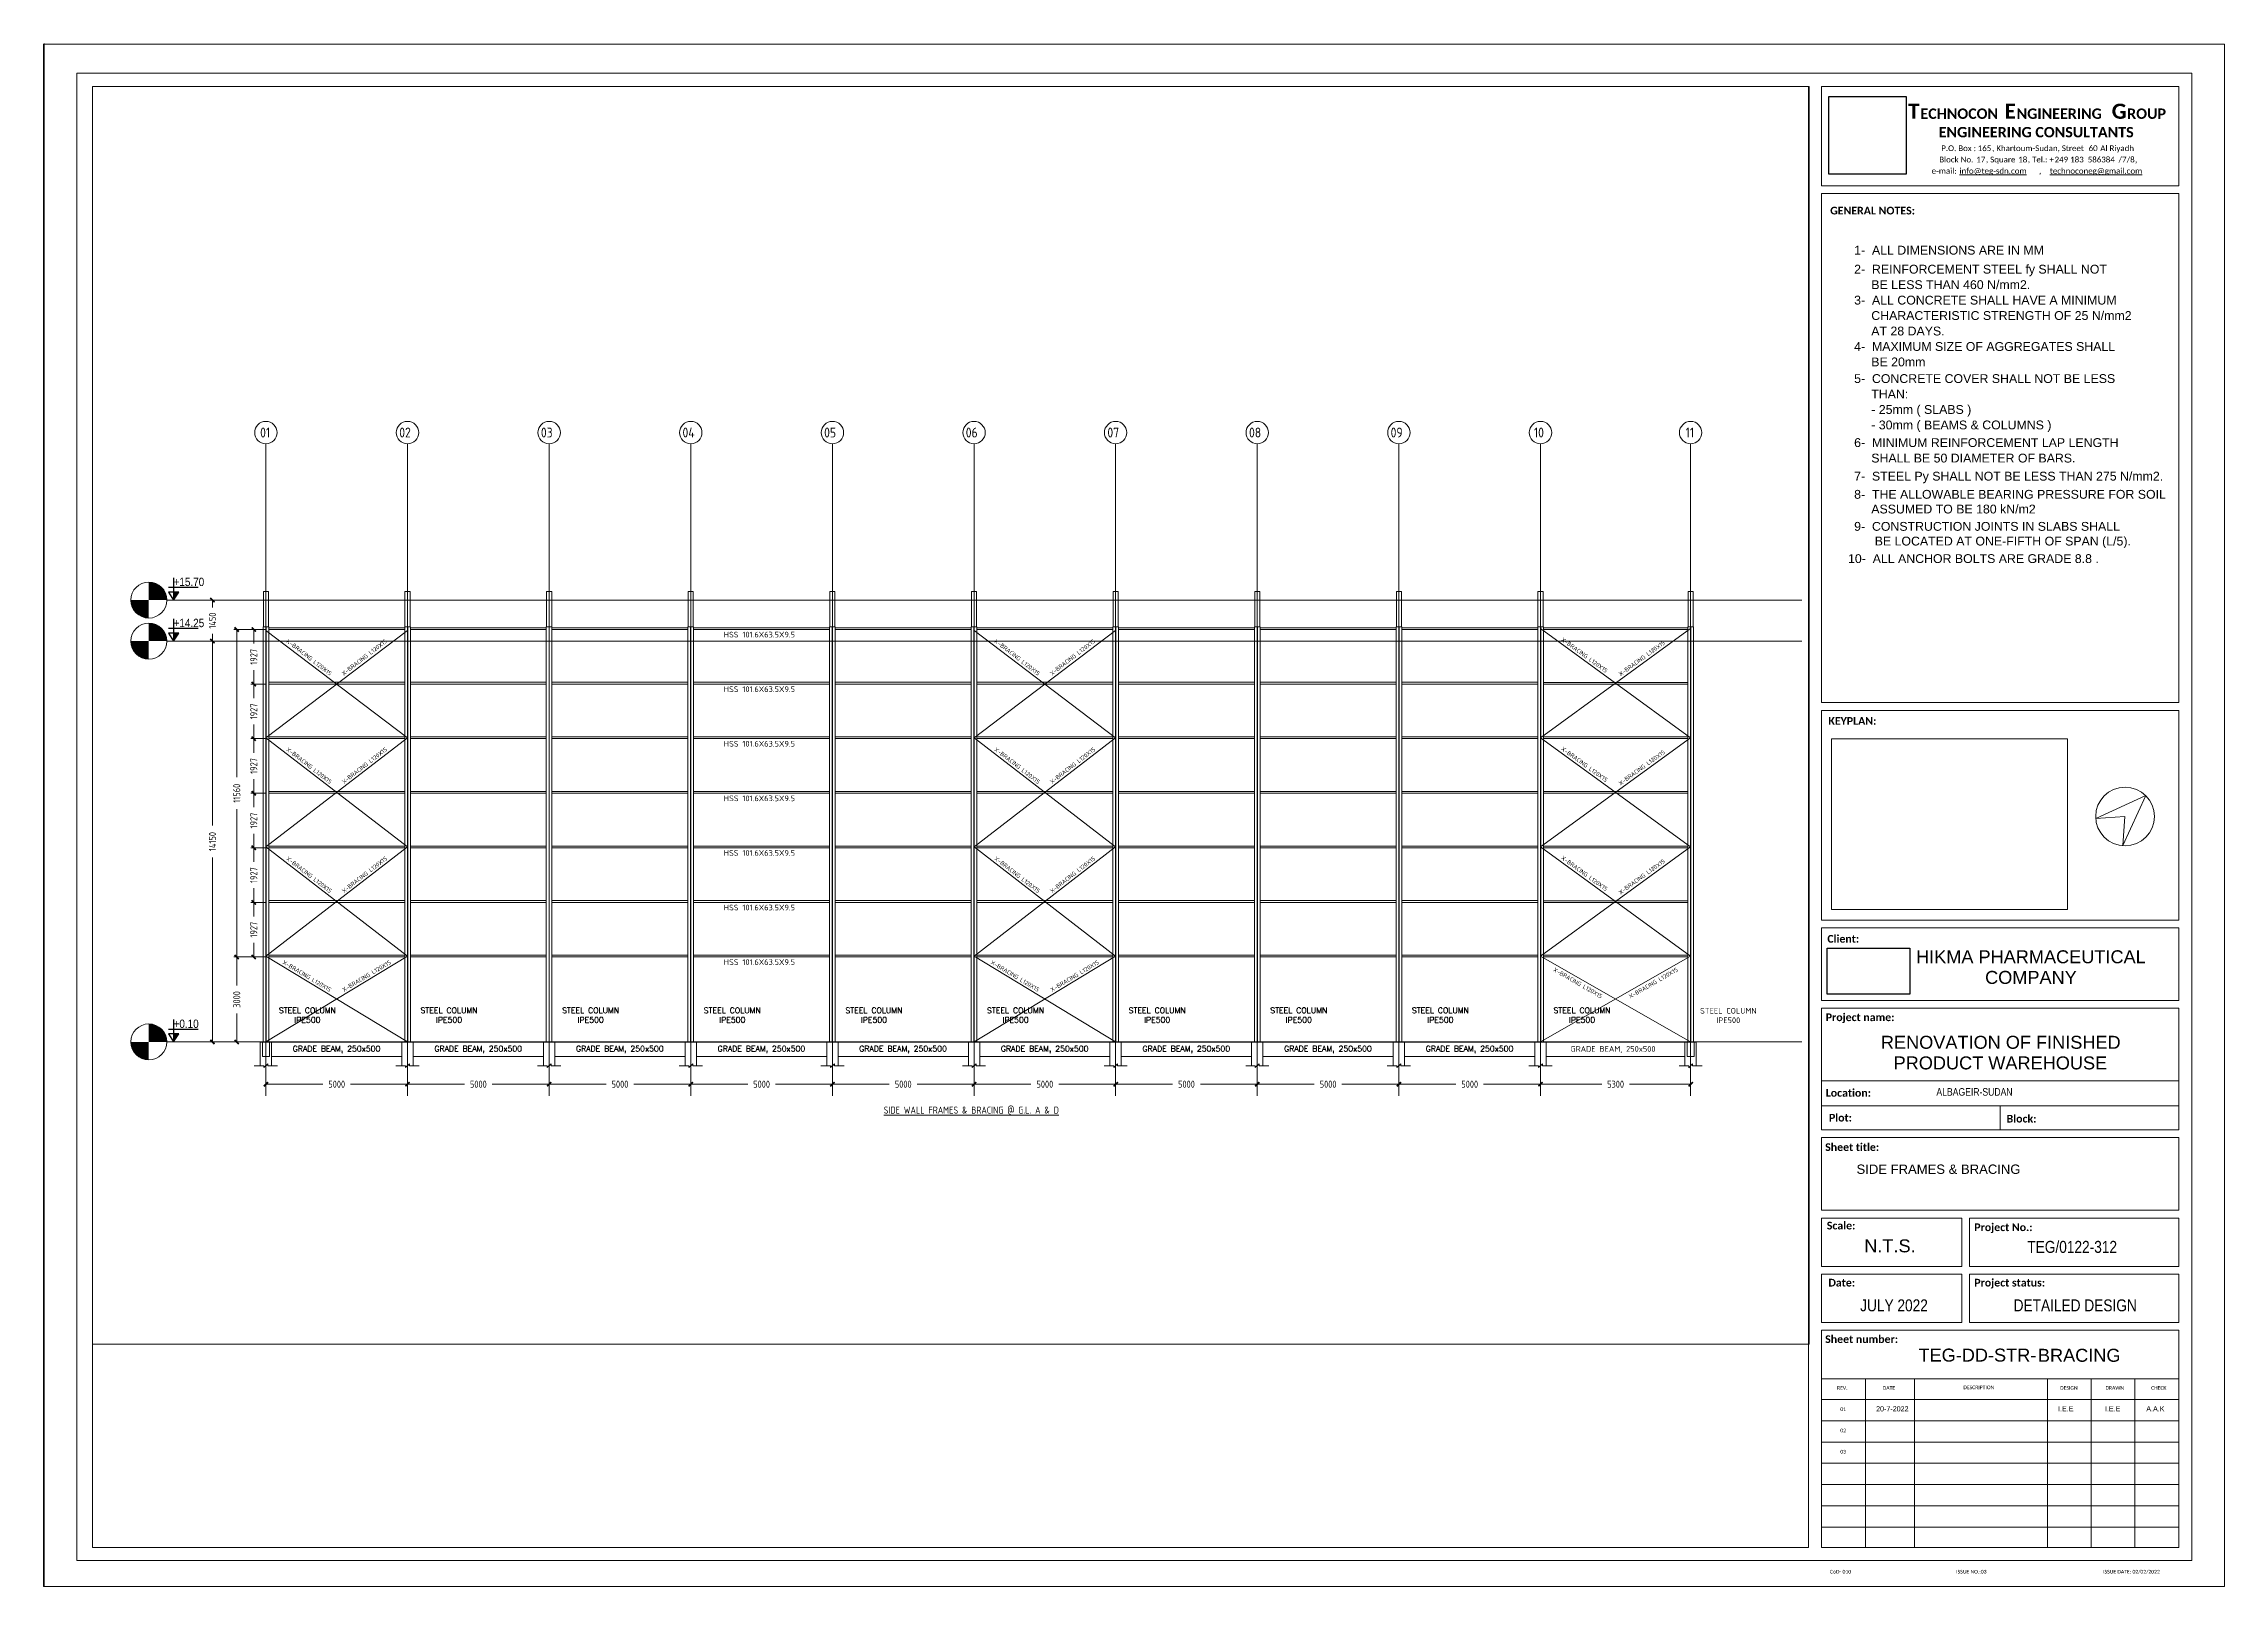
# Paper-space layout 'BRACING' of a CAD drawing. Header units: millimetres. Extents: x 2 to 422, y -1 to 296.
# The model-space entities are those that its viewports show. They can reach past a viewport. Long polylines and large blocks are cut down to what shows.
import ezdxf

# ---------------------------------------------------------------- set-up
doc = ezdxf.new("R2010")
doc.units = ezdxf.units.MM
for name, pattern in [('CENTER', [2, 1.25, -0.25, 0.25, -0.25]), ('DASHED2', [0.375, 0.25, -0.125]), ('HIDDEN2', [4.7625, 3.175, -1.5875])]:
    doc.linetypes.add(name, pattern=pattern)
for name, color, linetype, lineweight in [('A-ANNO-NOTE', 131, 'Continuous', 9), ('A-FLOR-LEVL', 51, 'Continuous', 9), ('BEAMS', 6, 'Continuous', 30), ('G-ANNO-TTLB', 6, 'Continuous', 9), ('G-ANNO-TTLB-MEDM', 33, 'Continuous', 20), ('G-ANNO-TTLB-THIN', 151, 'Continuous', 9), ('KOT-20', 2, 'Continuous', 20), ('KOT-30', 3, 'Continuous', 0), ('STR-BEAM_EXPOSED', 5, 'DASHED2', 30), ('STR-CL', 1, 'CENTER', 9), ('STR-CONC_IN_SEC', 7, 'Continuous', 15), ('STR-CONC_IN_SEC_HIDD', 7, 'HIDDEN2', 15), ('STR-DIM', 1, 'Continuous', 9), ('STR-GRID', 248, 'Continuous', 9), ('STR-STEEL_IN_SEC', 6, 'Continuous', 15), ('STR-STEEL_IN_SEC_HIDD', 6, 'HIDDEN2', 15), ('STR-TEXT', 7, 'Continuous', 9)]:
    doc.layers.add(name, color=color, linetype=linetype, lineweight=lineweight)
doc.layers.add('BINA', color=7, linetype='Continuous')
doc.layers.add('G-ANNO-NPLT', color=191, linetype='Continuous', plot=False)
doc.styles.add('Arial Narrow', font='ARIALN.TTF', dxfattribs={"height": 2.3})
doc.styles.add('Arial Narrow_1', font='ARIALN.TTF', dxfattribs={"height": 1.45})
doc.styles.add('Arial Narrow_2', font='ARIALN.TTF', dxfattribs={"height": 0.8})
doc.styles.add('Arial_2', font='arial.ttf', dxfattribs={"height": 952.5})
doc.styles.add('Arial_4', font='arial.ttf', dxfattribs={"height": 1})
doc.styles.add('ARİEL TUR', font='arial.ttf', dxfattribs={"width": 0.85})
doc.styles.add('Calibri', font='calibri.ttf', dxfattribs={"height": 0.7})
doc.styles.add('Calibri_1', font='calibri.ttf', dxfattribs={"height": 1.125})
doc.styles.add('Calibri_B', font='calibrib.ttf', dxfattribs={"height": 1.483573})
doc.styles.add('Calibri_B_1', font='calibrib.ttf', dxfattribs={"height": 2.025007})
doc.styles.add('Calibri_B_2', font='calibrib.ttf', dxfattribs={"height": 2.92498})
doc.styles.add('MINA_MM_ANNOT_PLAN', font='dim.shx', dxfattribs={"height": 350})
doc.styles.add('MINA_MM_LAYOUT', font='dim.shx', dxfattribs={"height": 250})
doc.styles.add('MINA_MM_X-SEC', font='romans.shx', dxfattribs={"height": 125})
doc.dimstyles.new('MINA_MM_LAYOUT', dxfattribs={"dimtxt": 250, "dimasz": 150, "dimexe": 100, "dimexo": 100, "dimgap": 50, "dimtad": 0, "dimdec": 0, "dimzin": 0, "dimdsep": 46, "dimtxsty": 'MINA_MM_LAYOUT', "dimblk": 'ARCHTICK', "dimcen": 0.09, "dimclrd": 256, "dimclre": 256, "dimclrt": 7, "dimadec": 0, "dimazin": 0, "dimtfac": 1, "dimtdec": 0, "dimtix": 1, "dimtofl": 0, "dimtmove": 0, "dimatfit": 0, "dimfxl": 1, "dimtolj": 1, "dimtzin": 0, "dimlwd": -1, "dimlwe": -1, "dimarcsym": 0})
picture_1 = doc.add_image_def('image2.png', size_in_pixel=(900, 500))
picture_2 = doc.add_image_def('image3.jpg', size_in_pixel=(269, 270))

# ---------------------------------------------------------------- blocks, each defined once
blk = doc.blocks.new('iuukkk')
at = {"layer": 'A-ANNO-NOTE'}
for p, q in [((397.63, 146.78), (407.26, 151.17)), ((403.25, 147.16), (397.63, 146.78)), ((407.26, 151.17), (402.87, 141.54)), ((402.87, 141.54), (403.25, 147.16))]:
    blk.add_line(p, q, dxfattribs=at)
blk.add_circle((403.27, 147.17), 5.65, dxfattribs=at)
at = {"layer": 'G-ANNO-TTLB'}
blk.add_line((2.5, -1), (2.5, 296), dxfattribs=at)
at = {"layer": 'G-ANNO-TTLB', "color": 7}
for p, q in [((346.72, 162.11), (346.72, 129.25)), ((392.21, 162.11), (346.72, 162.11)), ((392.21, 129.25), (392.21, 162.11)), ((346.72, 129.25), (392.21, 129.25)), ((413.61, 48.21), (344.84, 48.21)), ((413.61, 38.88), (413.61, 48.21)), ((344.84, 38.88), (413.61, 38.88)), ((353.27, 38.88), (353.27, 6.4)), ((362.73, 38.88), (362.73, 6.4)), ((388.31, 38.88), (388.31, 6.4)), ((396.74, 38.88), (396.74, 6.4)), ((405.17, 38.88), (405.17, 6.4)), ((413.61, 38.88), (413.61, 6.4)), ((344.84, 34.87), (413.61, 34.87)), ((344.84, 30.77), (413.61, 30.77)), ((344.84, 26.68), (413.61, 26.68)), ((344.84, 22.59), (413.61, 22.59)), ((344.84, 18.5), (413.61, 18.5)), ((344.84, 14.4), (413.61, 14.4)), ((344.84, 10.31), (413.61, 10.31)), ((413.61, 6.4), (344.84, 6.4))]:
    blk.add_line(p, q, dxfattribs=at)
at = {"layer": 'G-ANNO-TTLB-MEDM'}
for p, q in [((2.4, 295.89), (422.4, 295.89)), ((2.4, -1.11), (2.4, 295.89)), ((344.84, 268.64), (344.84, 287.77)), ((344.84, 287.77), (413.61, 287.77)), ((413.61, 287.77), (413.61, 268.64)), ((413.61, 268.64), (344.84, 268.64)), ((344.84, 267.16), (344.84, 169.09)), ((413.61, 267.16), (344.84, 267.16)), ((413.61, 169.09), (413.61, 267.16)), ((344.84, 169.09), (413.61, 169.09)), ((344.84, 167.6), (344.84, 127.21)), ((413.61, 167.6), (344.84, 167.6)), ((413.61, 127.21), (413.61, 167.6)), ((344.84, 127.21), (413.61, 127.21)), ((344.84, 125.72), (413.61, 125.72)), ((344.84, 111.73), (344.84, 125.72)), ((413.61, 125.72), (413.61, 111.73)), ((413.61, 111.73), (344.84, 111.73)), ((344.84, 111.73), (413.61, 111.73)), ((413.61, 111.73), (344.84, 111.73)), ((344.84, 110.24), (413.61, 110.24)), ((344.84, 96.25), (344.84, 110.24)), ((413.61, 110.24), (413.61, 96.25)), ((344.84, 96.25), (413.61, 96.25)), ((344.84, 86.8), (344.84, 96.25)), ((413.61, 96.25), (413.61, 86.8)), ((344.84, 91.46), (413.61, 91.46)), ((379.22, 91.46), (379.22, 86.8)), ((413.61, 86.8), (344.84, 86.8)), ((344.84, 85.31), (413.61, 85.31)), ((344.84, 71.32), (344.84, 85.31)), ((413.61, 85.31), (413.61, 71.32)), ((413.61, 71.32), (344.84, 71.32)), ((344.84, 69.83), (344.84, 60.51)), ((371.85, 69.83), (344.84, 69.83)), ((371.85, 60.51), (371.85, 69.83)), ((373.34, 69.83), (413.61, 69.83)), ((373.34, 60.51), (373.34, 69.83)), ((413.61, 69.83), (413.61, 60.51)), ((344.84, 60.51), (371.85, 60.51)), ((344.84, 59.02), (344.84, 49.7)), ((371.85, 59.02), (344.84, 59.02)), ((371.85, 49.7), (371.85, 59.02)), ((413.61, 60.51), (373.34, 60.51)), ((373.34, 59.02), (413.61, 59.02)), ((373.34, 49.7), (373.34, 59.02)), ((413.61, 59.02), (413.61, 49.7)), ((344.84, 49.7), (371.85, 49.7)), ((413.61, 49.7), (373.34, 49.7)), ((422.4, -1.11), (2.4, -1.11))]:
    blk.add_line(p, q, dxfattribs=at)
at = {"layer": 'G-ANNO-TTLB-MEDM', "color": 7}
for p, q in [((413.61, 48.21), (344.84, 48.21)), ((344.84, 48.21), (344.84, 38.88)), ((413.61, 6.4), (413.61, 48.21)), ((344.84, 6.4), (344.84, 38.88)), ((344.84, 38.88), (413.61, 38.88)), ((344.84, 6.4), (413.61, 6.4))]:
    blk.add_line(p, q, dxfattribs=at)
at = {"layer": 'G-ANNO-TTLB-MEDM'}
blk.add_lwpolyline([(342.33, 287.77), (11.79, 287.77), (11.79, 6.4), (342.33, 6.4), (342.33, 287.77)], dxfattribs=at)
at = {"layer": 'G-ANNO-TTLB-THIN'}
blk.add_line((2.5, 296), (2.5, -1), dxfattribs=at)
for points in [[(422.4, -1.11), (422.4, 295.89), (2.4, 295.89), (2.4, -1.11)], [(8.79, 290.29), (8.79, 3.89), (416.11, 3.89), (416.11, 290.29)]]:
    blk.add_lwpolyline(points, close=True, dxfattribs=at)
at = {"layer": 'G-ANNO-TTLB', "color": 7, "attachment_point": 1}
for s, insert, char_height, width, style in [('\\fCalibri|b1|i0|c0|p34|;T', (361.5, 284.43), 2.9, 2.7257, 'Calibri_B_2'), ('ECHNOCON', (363.86, 283.51), 2, 18.519, 'Calibri_B_1'), ('\\fCalibri|b1|i0|c0|p34|;E', (380.08, 284.43), 2.9, 2.7257, 'Calibri_B_2'), ('NGINEERING', (382.39, 283.51), 2, 20.6034, 'Calibri_B_1'), ('\\fCalibri|b1|i0|c0|p34|;G', (400.71, 284.43), 2.9, 3.5274, 'Calibri_B_2'), ('ROUP', (403.68, 283.51), 2, 9.2996, 'Calibri_B_1'), ('ENGINEERING CONSULTANTS', (367.38, 279.95), 2, 46.9789, 'Calibri_B_1'), ('Block No. ', (367.49, 274.22), 1.1, 8.6582, 'Calibri_1'), ('P.O. Box :', (367.88, 276.4), 1.1, 8.4979, 'Calibri_1'), ('17', (374.63, 274.22), 1.1, 2.2447, 'Calibri_1'), ('165', (374.9, 276.4), 1.1, 3.3671, 'Calibri_1'), (', Square ', (376.48, 274.22), 1.1, 7.5359, 'Calibri_1'), (', Khartoum-Sudan, Street ', (377.67, 276.4), 1.1, 22.5274, 'Calibri_1'), ('18', (382.7, 274.22), 1.1, 2.2447, 'Calibri_1'), (', Tel.: +', (384.55, 274.22), 1.1, 6.2532, 'Calibri_1'), ('249 183  586384', (389.71, 274.22), 1.1, 14.9114, 'Calibri_1'), ('60 ', (396.26, 276.4), 1.1, 2.7257, 'Calibri_1'), ('Al Riyadh', (398.51, 276.4), 1.1, 8.1772, 'Calibri_1'), ('/', (402.01, 274.22), 1.1, 0.8017, 'Calibri_1'), ('7', (402.68, 274.22), 1.1, 1.1224, 'Calibri_1'), ('/', (403.6, 274.22), 1.1, 0.8017, 'Calibri_1'), ('8', (404.26, 274.22), 1.1, 1.1224, 'Calibri_1'), (',', (405.19, 274.22), 1.1, 0.5612, 'Calibri_1'), ('e-mail: ', (366.03, 272.03), 1.1, 6.4937, 'Calibri_1'), ('\\Linfo@teg-sdn.com ', (371.39, 272.03), 1.1, 16.6751, 'Calibri_1'), ('    ,    ', (385.15, 272.03), 1.1, 4.4093, 'Calibri_1'), ('\\Ltechnoconeg@gmail.com', (388.79, 272.03), 1.1, 22.2869, 'Calibri_1'), ('GENERAL NOTES:', (346.48, 264.58), 1.48, 20.1224, 'Calibri_B'), ('1-  ALL DIMENSIONS ARE IN MM ', (351.1, 257.07), 1.7, 58.0557, 'Arial_4'), ('2-  REINFORCEMENT STEEL fy SHALL NOT', (351.1, 253.41), 1.7, 65.578, 'Arial_4'), ('     BE LESS THAN 460 N/mm2.', (351.1, 250.43), 1.7, 45.8565, 'Arial_4'), ('3-  ALL CONCRETE SHALL HAVE A MINIMUM', (351.1, 247.45), 1.7, 68.0633, 'Arial_4'), ('     CHARACTERISTIC STRENGTH OF 25 N/mm2 ', (351.1, 244.48), 1.7, 72.8734, 'Arial_4'), ('     AT 28 DAYS.', (351.1, 241.5), 1.7, 23.4093, 'Arial_4'), ('4-  MAXIMUM SIZE OF AGGREGATES SHALL', (351.1, 238.52), 1.7, 67.6624, 'Arial_4'), ('     BE 20mm ', (351.1, 235.55), 1.7, 64.7763, 'Arial_4'), ('5-  CONCRETE COVER SHALL NOT BE LESS', (351.1, 232.34), 1.7, 67.9831, 'Arial_4'), ('     THAN:', (351.1, 229.36), 1.7, 14.0295, 'Arial_4'), ('     - 25mm ( SLABS )', (351.1, 226.39), 1.7, 30.4641, 'Arial_4'), ('     - 30mm ( BEAMS & COLUMNS )', (351.1, 223.41), 1.7, 51.308, 'Arial_4'), ('6-  MINIMUM REINFORCEMENT LAP LENGTH', (351.1, 220.01), 1.7, 80.3291, 'Arial_4'), ('     SHALL BE 50 DIAMETER OF BARS.', (351.1, 217.03), 1.7, 80.3291, 'Arial_4'), ('8-  THE ALLOWABLE BEARING PRESSURE FOR SOIL\\P     ASSUMED TO BE 180 kN/m2', (351.1, 210.05), 1.7, 80.3291, 'Arial_4'), ('7-  STEEL Py SHALL NOT BE LESS THAN 275 N/mm2.', (351.1, 213.55), 1.7, 80.3291, 'Arial_4'), ('9-  CONSTRUCTION JOINTS IN SLABS SHALL \\P      BE LOCATED AT ONE-FIFTH OF SPAN (L/5).  ', (351.1, 203.88), 1.7, 59.7088, 'Arial_4'), ('10-  ALL ANCHOR BOLTS ARE GRADE 8.8 .  ', (349.92, 197.67), 1.7, 59.7088, 'Arial_4'), ('KEYPLAN:', (346.14, 166.3), 1.48, 11.384, 'Calibri_B'), ('Client:', (345.94, 124.34), 1.48, 7.6962, 'Calibri_B'), ('HIKMA PHARMACEUTICAL ', (363.02, 121.39), 2.5, 54.5949, 'Arial_2'), ('COMPANY', (376.32, 117.42), 2.5, 21.2447, 'Arial_2'), ('Project name:', (345.63, 109.23), 1.48, 16.3544, 'Calibri_B'), ('RENOVATION OF FINISHED ', (356.25, 104.92), 2.5, 57.1603, 'Arial_2'), ('PRODUCT WAREHOUSE', (358.7, 100.95), 2.5, 49.9451, 'Arial_2'), ('Location:', (345.63, 94.67), 1.48, 10.8228, 'Calibri_B'), ('ALBAGEIR-SUDAN', (366.94, 94.84), 1.45, 18.8397, 'Arial Narrow_1'), ('Plot:', (346.25, 89.89), 1.48, 5.5316, 'Calibri_B'), ('Block: ', (380.46, 89.7), 1.48, 7.8565, 'Calibri_B'), ('Sheet title:', (345.52, 84.22), 1.48, 12.9873, 'Calibri_B'), ('Scale:', (345.83, 69.11), 1.48, 6.8945, 'Calibri_B'), ('Project No.:', (374.24, 68.79), 1.48, 13.8692, 'Calibri_B'), ('TEG/0122-312', (384.45, 65.42), 2.3, 20.7637, 'Arial Narrow'), ('Date:', (346.14, 58.12), 1.48, 6.3333, 'Calibri_B'), ('Project status:', (374.24, 58.12), 1.48, 16.8354, 'Calibri_B'), ('JULY 2022', (352.26, 54.16), 2.3, 14.0295, 'Arial Narrow'), ('DETAILED DESIGN', (381.82, 54.16), 2.3, 31.346, 'Arial Narrow'), ('Sheet number:', (345.52, 47.24), 1.48, 17.3966, 'Calibri_B'), ('TEG-DD-STR-', (363.49, 44.68), 2.5, 29.6624, 'Arial_2'), ('REV.', (347.81, 37.46), 0.7, 2.4051, 'Calibri'), ('20-7-2022', (355.33, 33.59), 1, 5.692, 'Arial Narrow_2'), ('DATE', (356.62, 37.46), 0.7, 2.8059, 'Calibri'), ('DESCRIPTION', (372.13, 37.56), 0.7, 7.0548, 'Calibri'), ('DESIGN', (390.77, 37.46), 0.7, 3.9283, 'Calibri'), ('DRAWN', (399.51, 37.46), 0.7, 4.1688, 'Calibri'), ('CHECK', (408.3, 37.46), 0.7, 3.5274, 'Calibri'), ('01', (348.43, 33.36), 0.7, 1.2827, 'Calibri'), ('I.E.E', (390.37, 33.59), 1, 5.692, 'Arial Narrow_2'), ('I.E.E', (399.4, 33.59), 1, 4.1688, 'Arial Narrow_2'), ('A.A.K', (407.37, 33.59), 1, 5.2911, 'Arial Narrow_2'), ('02', (348.43, 29.27), 0.7, 1.2827, 'Calibri'), ('03', (348.43, 25.18), 0.7, 1.2827, 'Calibri'), ('CoD- 010                                                                                  ISSUE NO.:03                                                                                           ISSUE DATE: 02/02/2022', (346.45, 2.07), 0.7, 79.8481, 'Calibri')]:
    blk.add_mtext(s, dxfattribs=dict(at, insert=insert, char_height=char_height, width=width, style=style))
image = blk.add_image(picture_2, insert=(346.2, 270.89), size_in_units=(14.89, 14.95))
image.dxf.flags = 7
image = blk.add_image(picture_1, insert=(345.93, 112.96), size_in_units=(15.89, 8.83))
image.dxf.flags = 7
blk = doc.blocks.new('_ARCHTICK')
at = {"color": 0, "linetype": 'ByBlock', "const_width": 0.4}
blk.add_lwpolyline([(-0.5, -0.5), (0.5, 0.5)], dxfattribs=at)
blk = doc.blocks.new('*D1654')
at = {"layer": 'Defpoints', "color": 0, "ltscale": 10, "transparency": 16777216}
for p in [(319498, 599547), (324498, 599547), (324498, 599201)]:
    blk.add_point(p, dxfattribs=at)
at = {"layer": 'STR-DIM', "ltscale": 10, "transparency": 16777216}
for p, q in [((319498, 599447), (319498, 599101)), ((319498, 599201), (321507, 599201)), ((324498, 599201), (322488, 599201)), ((324498, 599447), (324498, 599101))]:
    blk.add_line(p, q, dxfattribs=at)
at = {"layer": 'STR-DIM', "ltscale": 10, "transparency": 16777216, "xscale": 150, "yscale": 150, "zscale": 150, "rotation": 180}
blk.add_blockref('_ARCHTICK', (319498, 599201), dxfattribs=at)
at = {"layer": 'STR-DIM', "ltscale": 10, "transparency": 16777216, "xscale": 150, "yscale": 150, "zscale": 150}
blk.add_blockref('_ARCHTICK', (324498, 599201), dxfattribs=at)
at = {"layer": 'STR-DIM', "color": 7, "ltscale": 10, "transparency": 16777216, "insert": (321998, 599201), "char_height": 250, "attachment_point": 5, "style": 'MINA_MM_LAYOUT'}
blk.add_mtext('\\A1;5000', dxfattribs=at)
blk = doc.blocks.new('*D1655')
at = {"layer": 'Defpoints', "color": 0, "ltscale": 10, "transparency": 16777216}
for p in [(324498, 599547), (329498, 599547), (329498, 599201)]:
    blk.add_point(p, dxfattribs=at)
at = {"layer": 'STR-DIM', "ltscale": 10, "transparency": 16777216}
for p, q in [((324498, 599447), (324498, 599101)), ((324498, 599201), (326507, 599201)), ((329498, 599201), (327488, 599201)), ((329498, 599447), (329498, 599101))]:
    blk.add_line(p, q, dxfattribs=at)
at = {"layer": 'STR-DIM', "ltscale": 10, "transparency": 16777216, "xscale": 150, "yscale": 150, "zscale": 150, "rotation": 180}
blk.add_blockref('_ARCHTICK', (324498, 599201), dxfattribs=at)
at = {"layer": 'STR-DIM', "ltscale": 10, "transparency": 16777216, "xscale": 150, "yscale": 150, "zscale": 150}
blk.add_blockref('_ARCHTICK', (329498, 599201), dxfattribs=at)
at = {"layer": 'STR-DIM', "color": 7, "ltscale": 10, "transparency": 16777216, "insert": (326998, 599201), "char_height": 250, "attachment_point": 5, "style": 'MINA_MM_LAYOUT'}
blk.add_mtext('\\A1;5000', dxfattribs=at)
blk = doc.blocks.new('*D1656')
at = {"layer": 'Defpoints', "color": 0, "ltscale": 10, "transparency": 16777216}
for p in [(329498, 599547), (334498, 599547), (334498, 599201)]:
    blk.add_point(p, dxfattribs=at)
at = {"layer": 'STR-DIM', "ltscale": 10, "transparency": 16777216}
for p, q in [((329498, 599447), (329498, 599101)), ((329498, 599201), (331507, 599201)), ((334498, 599201), (332488, 599201)), ((334498, 599447), (334498, 599101))]:
    blk.add_line(p, q, dxfattribs=at)
at = {"layer": 'STR-DIM', "ltscale": 10, "transparency": 16777216, "xscale": 150, "yscale": 150, "zscale": 150, "rotation": 180}
blk.add_blockref('_ARCHTICK', (329498, 599201), dxfattribs=at)
at = {"layer": 'STR-DIM', "ltscale": 10, "transparency": 16777216, "xscale": 150, "yscale": 150, "zscale": 150}
blk.add_blockref('_ARCHTICK', (334498, 599201), dxfattribs=at)
at = {"layer": 'STR-DIM', "color": 7, "ltscale": 10, "transparency": 16777216, "insert": (331998, 599201), "char_height": 250, "attachment_point": 5, "style": 'MINA_MM_LAYOUT'}
blk.add_mtext('\\A1;5000', dxfattribs=at)
blk = doc.blocks.new('*D1657')
at = {"layer": 'Defpoints', "color": 0, "ltscale": 10, "transparency": 16777216}
for p in [(334498, 599547), (339498, 599547), (339498, 599201)]:
    blk.add_point(p, dxfattribs=at)
at = {"layer": 'STR-DIM', "ltscale": 10, "transparency": 16777216}
for p, q in [((334498, 599447), (334498, 599101)), ((334498, 599201), (336507, 599201)), ((339498, 599201), (337488, 599201)), ((339498, 599447), (339498, 599101))]:
    blk.add_line(p, q, dxfattribs=at)
at = {"layer": 'STR-DIM', "ltscale": 10, "transparency": 16777216, "xscale": 150, "yscale": 150, "zscale": 150, "rotation": 180}
blk.add_blockref('_ARCHTICK', (334498, 599201), dxfattribs=at)
at = {"layer": 'STR-DIM', "ltscale": 10, "transparency": 16777216, "xscale": 150, "yscale": 150, "zscale": 150}
blk.add_blockref('_ARCHTICK', (339498, 599201), dxfattribs=at)
at = {"layer": 'STR-DIM', "color": 7, "ltscale": 10, "transparency": 16777216, "insert": (336998, 599201), "char_height": 250, "attachment_point": 5, "style": 'MINA_MM_LAYOUT'}
blk.add_mtext('\\A1;5000', dxfattribs=at)
blk = doc.blocks.new('*D1658')
at = {"layer": 'Defpoints', "color": 0, "ltscale": 10, "transparency": 16777216}
for p in [(339498, 599547), (344498, 599547), (344498, 599201)]:
    blk.add_point(p, dxfattribs=at)
at = {"layer": 'STR-DIM', "ltscale": 10, "transparency": 16777216}
for p, q in [((339498, 599447), (339498, 599101)), ((339498, 599201), (341507, 599201)), ((344498, 599201), (342488, 599201)), ((344498, 599447), (344498, 599101))]:
    blk.add_line(p, q, dxfattribs=at)
at = {"layer": 'STR-DIM', "ltscale": 10, "transparency": 16777216, "xscale": 150, "yscale": 150, "zscale": 150, "rotation": 180}
blk.add_blockref('_ARCHTICK', (339498, 599201), dxfattribs=at)
at = {"layer": 'STR-DIM', "ltscale": 10, "transparency": 16777216, "xscale": 150, "yscale": 150, "zscale": 150}
blk.add_blockref('_ARCHTICK', (344498, 599201), dxfattribs=at)
at = {"layer": 'STR-DIM', "color": 7, "ltscale": 10, "transparency": 16777216, "insert": (341998, 599201), "char_height": 250, "attachment_point": 5, "style": 'MINA_MM_LAYOUT'}
blk.add_mtext('\\A1;5000', dxfattribs=at)
blk = doc.blocks.new('*D1659')
at = {"layer": 'Defpoints', "color": 0, "ltscale": 10, "transparency": 16777216}
for p in [(344498, 599547), (349498, 599547), (349498, 599201)]:
    blk.add_point(p, dxfattribs=at)
at = {"layer": 'STR-DIM', "ltscale": 10, "transparency": 16777216}
for p, q in [((344498, 599447), (344498, 599101)), ((344498, 599201), (346507, 599201)), ((349498, 599201), (347488, 599201)), ((349498, 599447), (349498, 599101))]:
    blk.add_line(p, q, dxfattribs=at)
at = {"layer": 'STR-DIM', "ltscale": 10, "transparency": 16777216, "xscale": 150, "yscale": 150, "zscale": 150, "rotation": 180}
blk.add_blockref('_ARCHTICK', (344498, 599201), dxfattribs=at)
at = {"layer": 'STR-DIM', "ltscale": 10, "transparency": 16777216, "xscale": 150, "yscale": 150, "zscale": 150}
blk.add_blockref('_ARCHTICK', (349498, 599201), dxfattribs=at)
at = {"layer": 'STR-DIM', "color": 7, "ltscale": 10, "transparency": 16777216, "insert": (346998, 599201), "char_height": 250, "attachment_point": 5, "style": 'MINA_MM_LAYOUT'}
blk.add_mtext('\\A1;5000', dxfattribs=at)
blk = doc.blocks.new('*D1660')
at = {"layer": 'Defpoints', "color": 0, "ltscale": 10, "transparency": 16777216}
for p in [(349498, 599547), (354498, 599547), (354498, 599201)]:
    blk.add_point(p, dxfattribs=at)
at = {"layer": 'STR-DIM', "ltscale": 10, "transparency": 16777216}
for p, q in [((349498, 599447), (349498, 599101)), ((349498, 599201), (351507, 599201)), ((354498, 599201), (352488, 599201)), ((354498, 599447), (354498, 599101))]:
    blk.add_line(p, q, dxfattribs=at)
at = {"layer": 'STR-DIM', "ltscale": 10, "transparency": 16777216, "xscale": 150, "yscale": 150, "zscale": 150, "rotation": 180}
blk.add_blockref('_ARCHTICK', (349498, 599201), dxfattribs=at)
at = {"layer": 'STR-DIM', "ltscale": 10, "transparency": 16777216, "xscale": 150, "yscale": 150, "zscale": 150}
blk.add_blockref('_ARCHTICK', (354498, 599201), dxfattribs=at)
at = {"layer": 'STR-DIM', "color": 7, "ltscale": 10, "transparency": 16777216, "insert": (351998, 599201), "char_height": 250, "attachment_point": 5, "style": 'MINA_MM_LAYOUT'}
blk.add_mtext('\\A1;5000', dxfattribs=at)
blk = doc.blocks.new('*D1661')
at = {"layer": 'Defpoints', "color": 0, "ltscale": 10, "transparency": 16777216}
for p in [(354498, 599547), (359498, 599547), (359498, 599201)]:
    blk.add_point(p, dxfattribs=at)
at = {"layer": 'STR-DIM', "ltscale": 10, "transparency": 16777216}
for p, q in [((354498, 599447), (354498, 599101)), ((354498, 599201), (356507, 599201)), ((359498, 599201), (357488, 599201)), ((359498, 599447), (359498, 599101))]:
    blk.add_line(p, q, dxfattribs=at)
at = {"layer": 'STR-DIM', "ltscale": 10, "transparency": 16777216, "xscale": 150, "yscale": 150, "zscale": 150, "rotation": 180}
blk.add_blockref('_ARCHTICK', (354498, 599201), dxfattribs=at)
at = {"layer": 'STR-DIM', "ltscale": 10, "transparency": 16777216, "xscale": 150, "yscale": 150, "zscale": 150}
blk.add_blockref('_ARCHTICK', (359498, 599201), dxfattribs=at)
at = {"layer": 'STR-DIM', "color": 7, "ltscale": 10, "transparency": 16777216, "insert": (356998, 599201), "char_height": 250, "attachment_point": 5, "style": 'MINA_MM_LAYOUT'}
blk.add_mtext('\\A1;5000', dxfattribs=at)
blk = doc.blocks.new('*D1662')
at = {"layer": 'Defpoints', "color": 0, "ltscale": 10, "transparency": 16777216}
for p in [(359498, 599547), (364498, 599547), (364498, 599201)]:
    blk.add_point(p, dxfattribs=at)
at = {"layer": 'STR-DIM', "ltscale": 10, "transparency": 16777216}
for p, q in [((359498, 599447), (359498, 599101)), ((359498, 599201), (361507, 599201)), ((364498, 599201), (362488, 599201)), ((364498, 599447), (364498, 599101))]:
    blk.add_line(p, q, dxfattribs=at)
at = {"layer": 'STR-DIM', "ltscale": 10, "transparency": 16777216, "xscale": 150, "yscale": 150, "zscale": 150, "rotation": 180}
blk.add_blockref('_ARCHTICK', (359498, 599201), dxfattribs=at)
at = {"layer": 'STR-DIM', "ltscale": 10, "transparency": 16777216, "xscale": 150, "yscale": 150, "zscale": 150}
blk.add_blockref('_ARCHTICK', (364498, 599201), dxfattribs=at)
at = {"layer": 'STR-DIM', "color": 7, "ltscale": 10, "transparency": 16777216, "insert": (361998, 599201), "char_height": 250, "attachment_point": 5, "style": 'MINA_MM_LAYOUT'}
blk.add_mtext('\\A1;5000', dxfattribs=at)
blk = doc.blocks.new('*D1663')
at = {"layer": 'Defpoints', "color": 0, "ltscale": 10, "transparency": 16777216}
for p in [(364498, 599547), (369798, 599547), (369798, 599201)]:
    blk.add_point(p, dxfattribs=at)
at = {"layer": 'STR-DIM', "ltscale": 10, "transparency": 16777216}
for p, q in [((364498, 599447), (364498, 599101)), ((364498, 599201), (366657, 599201)), ((369798, 599201), (367638, 599201)), ((369798, 599447), (369798, 599101))]:
    blk.add_line(p, q, dxfattribs=at)
at = {"layer": 'STR-DIM', "ltscale": 10, "transparency": 16777216, "xscale": 150, "yscale": 150, "zscale": 150, "rotation": 180}
blk.add_blockref('_ARCHTICK', (364498, 599201), dxfattribs=at)
at = {"layer": 'STR-DIM', "ltscale": 10, "transparency": 16777216, "xscale": 150, "yscale": 150, "zscale": 150}
blk.add_blockref('_ARCHTICK', (369798, 599201), dxfattribs=at)
at = {"layer": 'STR-DIM', "color": 7, "ltscale": 10, "transparency": 16777216, "insert": (367148, 599201), "char_height": 250, "attachment_point": 5, "style": 'MINA_MM_LAYOUT'}
blk.add_mtext('\\A1;5300', dxfattribs=at)
blk = doc.blocks.new('short column')
at = {"layer": 'STR-CONC_IN_SEC', "ltscale": 10}
for points in [[(319298, 599855), (319298, 600683), (319698, 600683), (319698, 599855)], [(319088, 599855), (319428, 599855), (319428, 599785), (319568, 599925), (319568, 599855), (319908, 599855)]]:
    blk.add_lwpolyline(points, dxfattribs=at)
blk = doc.blocks.new('*U1665')
at = {"layer": 'STR-BEAM_EXPOSED'}
blk.add_blockref('short column', (-319498, -600234), dxfattribs=at)
blk = doc.blocks.new('*U1666')
at = {"layer": 'STR-BEAM_EXPOSED', "color": 0, "linetype": 'ByBlock', "lineweight": -2, "transparency": 16777216}
for p in [(0, 0), (5000, 0), (10000, 0), (15000, 0), (20000, 0), (25000, 0), (30000, 0), (35000, 0), (40000, 0), (45000, 0)]:
    blk.add_blockref('*U1665', p, dxfattribs=at)
blk = doc.blocks.new('grabe beam 25X50')
at = {"layer": 'STR-CONC_IN_SEC', "ltscale": 10}
for p, q in [((319698, 600683), (324298, 600683)), ((319698, 600183), (324298, 600183))]:
    blk.add_line(p, q, dxfattribs=at)
at = {"layer": 'STR-TEXT', "color": 7, "ltscale": 10, "insert": (321993, 600424), "char_height": 200, "width": 4744.19, "attachment_point": 5, "style": 'MINA_MM_X-SEC'}
blk.add_mtext('\\A1;GRADE BEAM, 250x500', dxfattribs=at)
blk = doc.blocks.new('*U1668')
at = {"layer": 'STR-BEAM_EXPOSED'}
blk.add_blockref('grabe beam 25X50', (-321998, -600433), dxfattribs=at)
blk = doc.blocks.new('*U1669')
at = {"layer": 'STR-BEAM_EXPOSED', "color": 0, "linetype": 'ByBlock', "lineweight": -2, "transparency": 16777216}
for p in [(0, 0), (5000, 0), (10000, 0), (15000, 0), (20000, 0), (25000, 0), (30000, 0), (35000, 0), (40000, 0)]:
    blk.add_blockref('*U1668', p, dxfattribs=at)
blk = doc.blocks.new('*U1670')
at = {"layer": 'STR-STEEL_IN_SEC', "ltscale": 10}
blk.add_lwpolyline([(200, 5), (-200, 5), (-200, -5), (200, -5)], close=True, dxfattribs=at)
blk = doc.blocks.new('*U1671')
at = {"layer": 'STR-BEAM_EXPOSED', "color": 0, "linetype": 'ByBlock', "lineweight": -2, "transparency": 16777216}
for p in [(0, 0), (5000, 0), (10000, 0), (15000, 0), (20000, 0), (25000, 0), (30000, 0), (35000, 0), (40000, 0), (45000, 0)]:
    blk.add_blockref('*U1670', p, dxfattribs=at)
blk = doc.blocks.new('Level - Level Head - Circle-15001-Section B')
at = {"layer": 'A-FLOR-LEVL', "true_color": 0xffffff}
h = blk.add_hatch(color=7, dxfattribs=at)
edge = h.paths.add_edge_path(flags=0)
edge.add_line((42780, 0), (42145, 0))
edge.add_arc((42780, 0), 635, 90, 180, ccw=False)
edge.add_line((42780, 635), (42780, 0))
h = blk.add_hatch(color=7, dxfattribs=at)
edge = h.paths.add_edge_path(flags=0)
edge.add_line((42780, -635), (42780, 0))
edge.add_line((42780, 0), (43415, 0))
edge.add_arc((42780, 0), 635, 270, 360, ccw=False)
at = {"layer": 'A-FLOR-LEVL', "color": 242, "true_color": 0xcd2027}
blk.add_circle((42780, 0), 635, dxfattribs=at)
blk = doc.blocks.new('*U1697')
at = {"layer": 'STR-STEEL_IN_SEC'}
for p, q in [((-100, -7325), (-100, 7325)), ((100, -7325), (100, 7325))]:
    blk.add_line(p, q, dxfattribs=at)
at = {"layer": 'STR-STEEL_IN_SEC', "ltscale": 0.1}
blk.add_line((-100, 7325), (100, 7325), dxfattribs=at)
at = {"layer": 'STR-STEEL_IN_SEC_HIDD', "ltscale": 0.5}
for p, q in [((-5, -7325), (-5, 7325)), ((5, -7325), (5, 7325))]:
    blk.add_line(p, q, dxfattribs=at)
blk = doc.blocks.new('*U1698')
at = {"layer": 'STR-STEEL_IN_SEC', "color": 0, "linetype": 'ByBlock', "lineweight": -2, "transparency": 16777216}
for p in [(0, 0), (5000, 0), (10000, 0), (15000, 0), (20000, 0), (25000, 0), (30000, 0), (35000, 0), (40000, 0), (45000, 0)]:
    blk.add_blockref('*U1697', p, dxfattribs=at)
blk = doc.blocks.new('*D1699')
at = {"layer": 'Defpoints', "color": 0, "ltscale": 10, "transparency": 16777216}
for p in [(317610, 614843), (318044, 614843), (318921, 600693)]:
    blk.add_point(p, dxfattribs=at)
at = {"layer": 'STR-DIM', "ltscale": 10, "transparency": 16777216}
for p, q in [((317944, 614843), (317510, 614843)), ((317610, 614843), (317610, 608330)), ((317610, 600693), (317610, 607207)), ((318821, 600693), (317510, 600693))]:
    blk.add_line(p, q, dxfattribs=at)
at = {"layer": 'STR-DIM', "ltscale": 10, "transparency": 16777216, "xscale": 150, "yscale": 150, "zscale": 150}
for p, rotation in [((317610, 614843), 90), ((317610, 600693), 270)]:
    blk.add_blockref('_ARCHTICK', p, dxfattribs=dict(at, rotation=rotation))
at = {"layer": 'STR-DIM', "color": 7, "ltscale": 10, "transparency": 16777216, "insert": (317610, 607768), "char_height": 250, "attachment_point": 5, "rotation": 90, "style": 'MINA_MM_LAYOUT'}
blk.add_mtext('\\A1;14150', dxfattribs=at)
blk = doc.blocks.new('*D1700')
at = {"layer": 'Defpoints', "color": 0, "transparency": 16777216}
for p in [(317610, 616293), (318291, 616293), (318044, 614843)]:
    blk.add_point(p, dxfattribs=at)
at = {"layer": 'STR-DIM', "transparency": 16777216}
for p, q in [((318191, 616293), (317510, 616293)), ((317610, 616293), (317610, 616035)), ((317944, 614843), (317510, 614843)), ((317610, 614843), (317610, 615102))]:
    blk.add_line(p, q, dxfattribs=at)
at = {"layer": 'STR-DIM', "transparency": 16777216, "xscale": 150, "yscale": 150, "zscale": 150}
for p, rotation in [((317610, 616293), 90), ((317610, 614843), 270)]:
    blk.add_blockref('_ARCHTICK', p, dxfattribs=dict(at, rotation=rotation))
at = {"layer": 'STR-DIM', "color": 7, "transparency": 16777216, "insert": (317610, 615568), "char_height": 250, "attachment_point": 5, "rotation": 90, "style": 'MINA_MM_LAYOUT'}
blk.add_mtext('\\A1;1450', dxfattribs=at)
blk = doc.blocks.new('*U1701')
at = {"layer": 'BEAMS', "lineweight": 13, "ltscale": 0.1}
blk.add_lwpolyline([(-90, 625), (90, 625), (90, -625), (-90, -625)], close=True, dxfattribs=at)
blk = doc.blocks.new('*U1702')
at = {"layer": 'STR-STEEL_IN_SEC', "color": 0, "linetype": 'ByBlock', "lineweight": -2, "transparency": 16777216}
for p in [(0, 0), (5000, 0), (10000, 0), (15000, 0), (20000, 0), (25000, 0), (30000, 0), (35000, 0), (40000, 0), (45000, 0)]:
    blk.add_blockref('*U1701', p, dxfattribs=at)
blk = doc.blocks.new('*D1706')
at = {"layer": 'Defpoints', "color": 0, "ltscale": 10, "transparency": 16777216}
for p in [(319598, 603693), (318467, 600693), (319298, 600693)]:
    blk.add_point(p, dxfattribs=at)
at = {"layer": 'STR-DIM', "ltscale": 10, "transparency": 16777216}
for p, q in [((319498, 603693), (318367, 603693)), ((318467, 603693), (318467, 602684)), ((318467, 600693), (318467, 601703)), ((319198, 600693), (318367, 600693))]:
    blk.add_line(p, q, dxfattribs=at)
at = {"layer": 'STR-DIM', "ltscale": 10, "transparency": 16777216, "xscale": 150, "yscale": 150, "zscale": 150}
for p, rotation in [((318467, 603693), 90), ((318467, 600693), 270)]:
    blk.add_blockref('_ARCHTICK', p, dxfattribs=dict(at, rotation=rotation))
at = {"layer": 'STR-DIM', "color": 7, "ltscale": 10, "transparency": 16777216, "insert": (318467, 602193), "char_height": 250, "attachment_point": 5, "rotation": 90, "style": 'MINA_MM_LAYOUT'}
blk.add_mtext('\\A1;3000', dxfattribs=at)
blk = doc.blocks.new('*D1707')
at = {"layer": 'Defpoints', "color": 0, "transparency": 16777216}
for p in [(318467, 615253), (319598, 615253), (319598, 603693)]:
    blk.add_point(p, dxfattribs=at)
at = {"layer": 'STR-DIM', "transparency": 16777216}
for p, q in [((319498, 615253), (318367, 615253)), ((318467, 615253), (318467, 610035)), ((318467, 603693), (318467, 608912)), ((319498, 603693), (318367, 603693))]:
    blk.add_line(p, q, dxfattribs=at)
at = {"layer": 'STR-DIM', "transparency": 16777216, "xscale": 150, "yscale": 150, "zscale": 150}
for p, rotation in [((318467, 615253), 90), ((318467, 603693), 270)]:
    blk.add_blockref('_ARCHTICK', p, dxfattribs=dict(at, rotation=rotation))
at = {"layer": 'STR-DIM', "color": 7, "transparency": 16777216, "insert": (318467, 609473), "char_height": 250, "attachment_point": 5, "rotation": 90, "style": 'MINA_MM_LAYOUT'}
blk.add_mtext('\\A1;11560', dxfattribs=at)
blk = doc.blocks.new('*U1708')
at = {"layer": 'STR-DIM'}
blk.add_lwpolyline([(-2400, 33.5), (2400, 33.5), (2400, -30), (-2400, -30)], close=True, dxfattribs=at)
blk = doc.blocks.new('*U1709')
at = {"layer": 'STR-DIM', "color": 0, "linetype": 'ByBlock', "lineweight": -2, "transparency": 16777216}
for p in [(0, 11560.0002), (5000, 11560.0002), (10000, 11560.0002), (15000, 11560.0002), (20000, 11560.0002), (25000, 11560.0002), (30000, 11560.0002), (35000, 11560.0002), (40000, 11560.0002), (0, 9633.3335), (5000, 9633.3335), (10000, 9633.3335), (15000, 9633.3335), (20000, 9633.3335), (25000, 9633.3335), (30000, 9633.3335), (35000, 9633.3335), (40000, 9633.3335), (0, 7706.6668), (5000, 7706.6668), (10000, 7706.6668), (15000, 7706.6668), (20000, 7706.6668), (25000, 7706.6668), (30000, 7706.6668), (35000, 7706.6668), (40000, 7706.6668), (0, 5780.0001), (5000, 5780.0001), (10000, 5780.0001), (15000, 5780.0001), (20000, 5780.0001), (25000, 5780.0001), (30000, 5780.0001), (35000, 5780.0001), (40000, 5780.0001), (0, 3853.3334), (5000, 3853.3334), (10000, 3853.3334), (15000, 3853.3334), (20000, 3853.3334), (25000, 3853.3334), (30000, 3853.3334), (35000, 3853.3334), (40000, 3853.3334), (0, 1926.6667), (5000, 1926.6667), (10000, 1926.6667), (15000, 1926.6667), (20000, 1926.6667), (25000, 1926.6667), (30000, 1926.6667), (35000, 1926.6667), (40000, 1926.6667), (0, 0), (5000, 0), (10000, 0), (15000, 0), (20000, 0), (25000, 0), (30000, 0), (35000, 0), (40000, 0)]:
    blk.add_blockref('*U1708', p, dxfattribs=at)
blk = doc.blocks.new('Bracing')
at = {"layer": 'STR-DIM'}
for points in [[(319498, 600693), (324498, 603725), (319498, 607578), (324498, 611429), (319498, 615222)], [(324498, 600693), (319498, 603725), (324498, 607578), (319498, 611429), (324498, 615222)]]:
    blk.add_lwpolyline(points, dxfattribs=at)
blk = doc.blocks.new('*U1728')
at = {"layer": 'STR-TEXT', "color": 7, "ltscale": 10, "insert": (260, 0), "char_height": 200, "attachment_point": 5, "style": 'MINA_MM_X-SEC'}
blk.add_mtext('\\A1;STEEL COLUMN\\PIPE500', dxfattribs=at)
blk = doc.blocks.new('*U1729')
at = {"layer": 'STR-TEXT', "color": 0, "linetype": 'ByBlock', "lineweight": -2, "transparency": 16777216}
for p in [(0, 0), (5000, 0), (10000, 0), (15000, 0), (20000, 0), (25000, 0), (30000, 0), (35000, 0), (40000, 0), (45000, 0)]:
    blk.add_blockref('*U1728', p, dxfattribs=at)
blk = doc.blocks.new('*U1730')
at = {"layer": 'STR-TEXT', "color": 7, "ltscale": 10, "insert": (-62, -21), "char_height": 200, "width": 3284.33, "attachment_point": 5, "style": 'MINA_MM_LAYOUT'}
blk.add_mtext('\\A1;HSS 101.6X63.5X9.5', dxfattribs=at)
blk = doc.blocks.new('*U1731')
at = {"layer": 'STR-DIM', "color": 0, "linetype": 'ByBlock', "lineweight": -2, "transparency": 16777216}
for p in [(0, 11562), (0, 9635), (0, 7708), (0, 5781), (0, 3854), (0, 1927), (0, 0)]:
    blk.add_blockref('*U1730', p, dxfattribs=at)
blk = doc.blocks.new('123465486')
at = {"layer": 'STR-TEXT', "color": 7, "ltscale": 10, "char_height": 150, "width": 2470.83, "attachment_point": 5, "style": 'MINA_MM_LAYOUT'}
for insert, rotation in [((321021, 614274), 322.22295), ((322974, 614274), 37.77705), ((321023, 610450), 322.22295), ((322976, 610450), 37.77705), ((321023, 606597), 322.22295), ((322976, 606597), 37.77705), ((320945, 603022), 329), ((323051, 603022), 31)]:
    blk.add_mtext('\\A1;X-BRACING L120X15', dxfattribs=dict(at, insert=insert, rotation=rotation))
blk = doc.blocks.new('*D1733')
at = {"layer": 'Defpoints', "color": 0, "ltscale": 0.1, "transparency": 16777216}
for p in [(319598, 605620), (319068, 603693), (319598, 603693)]:
    blk.add_point(p, dxfattribs=at)
at = {"layer": 'STR-DIM', "ltscale": 0.1, "transparency": 16777216}
for p, q in [((319498, 605620), (318968, 605620)), ((319068, 605620), (319068, 605123)), ((319498, 603693), (318968, 603693)), ((319068, 603693), (319068, 604190))]:
    blk.add_line(p, q, dxfattribs=at)
at = {"layer": 'STR-DIM', "ltscale": 0.1, "transparency": 16777216, "xscale": 150, "yscale": 150, "zscale": 150}
for p, rotation in [((319068, 605620), 90), ((319068, 603693), 270)]:
    blk.add_blockref('_ARCHTICK', p, dxfattribs=dict(at, rotation=rotation))
at = {"layer": 'STR-DIM', "color": 7, "ltscale": 0.1, "transparency": 16777216, "insert": (319068, 604657), "char_height": 250, "attachment_point": 5, "rotation": 90, "style": 'MINA_MM_LAYOUT'}
blk.add_mtext('\\A1;1927', dxfattribs=at)
blk = doc.blocks.new('*U1745')
at = {"layer": 'STR-DIM'}
blk.add_lwpolyline([(-2550, 30), (2550, 30), (2550, -30), (-2550, -30)], close=True, dxfattribs=at)
blk = doc.blocks.new('*U1746')
at = {"layer": 'STR-STEEL_IN_SEC', "color": 0, "linetype": 'ByBlock', "lineweight": -2, "transparency": 16777216}
for p in [(0, 11560.0002), (0, 9633.3335), (0, 7706.6668), (0, 5780.0001), (0, 3853.3334), (0, 1926.6667), (0, 0)]:
    blk.add_blockref('*U1745', p, dxfattribs=at)
blk = doc.blocks.new('KOTK5')
at = {"layer": 'BINA', "linetype": 'Continuous'}
blk.add_line((-0.23, 0.33), (1.108, 0.33), dxfattribs=at)
blk.add_lwpolyline([(0, 0.75), (0, -0.25), (0.23, 0.11), (-0.23, 0.11), (0, -0.25)], dxfattribs=at)
at = {"layer": 'BINA', "color": 1, "linetype": 'Continuous', "lineweight": 9}
blk.add_solid([(0, 0.11), (0, -0.25), (0.23, 0.11)], dxfattribs=at)
blk = doc.blocks.new('*D1934')
at = {"layer": 'Defpoints', "color": 0, "ltscale": 0.1, "transparency": 16777216}
for p in [(319068, 607547), (319598, 607547), (319598, 605620)]:
    blk.add_point(p, dxfattribs=at)
at = {"layer": 'STR-DIM', "ltscale": 0.1, "transparency": 16777216}
for p, q in [((319498, 607547), (318968, 607547)), ((319068, 607547), (319068, 607050)), ((319068, 605620), (319068, 606117)), ((319498, 605620), (318968, 605620))]:
    blk.add_line(p, q, dxfattribs=at)
at = {"layer": 'STR-DIM', "ltscale": 0.1, "transparency": 16777216, "xscale": 150, "yscale": 150, "zscale": 150}
for p, rotation in [((319068, 607547), 90), ((319068, 605620), 270)]:
    blk.add_blockref('_ARCHTICK', p, dxfattribs=dict(at, rotation=rotation))
at = {"layer": 'STR-DIM', "color": 7, "ltscale": 0.1, "transparency": 16777216, "insert": (319068, 606583), "char_height": 250, "attachment_point": 5, "rotation": 90, "style": 'MINA_MM_LAYOUT'}
blk.add_mtext('\\A1;1927', dxfattribs=at)
blk = doc.blocks.new('*D1935')
at = {"layer": 'Defpoints', "color": 0, "ltscale": 0.1, "transparency": 16777216}
for p in [(319068, 609473), (319598, 609473), (319598, 607547)]:
    blk.add_point(p, dxfattribs=at)
at = {"layer": 'STR-DIM', "ltscale": 0.1, "transparency": 16777216}
for p, q in [((319498, 609473), (318968, 609473)), ((319068, 609473), (319068, 608977)), ((319498, 607547), (318968, 607547)), ((319068, 607547), (319068, 608043))]:
    blk.add_line(p, q, dxfattribs=at)
at = {"layer": 'STR-DIM', "ltscale": 0.1, "transparency": 16777216, "xscale": 150, "yscale": 150, "zscale": 150}
for p, rotation in [((319068, 609473), 90), ((319068, 607547), 270)]:
    blk.add_blockref('_ARCHTICK', p, dxfattribs=dict(at, rotation=rotation))
at = {"layer": 'STR-DIM', "color": 7, "ltscale": 0.1, "transparency": 16777216, "insert": (319068, 608510), "char_height": 250, "attachment_point": 5, "rotation": 90, "style": 'MINA_MM_LAYOUT'}
blk.add_mtext('\\A1;1927', dxfattribs=at)
blk = doc.blocks.new('*D1936')
at = {"layer": 'Defpoints', "color": 0, "ltscale": 0.1, "transparency": 16777216}
for p in [(319068, 611400), (319598, 611400), (319598, 609473)]:
    blk.add_point(p, dxfattribs=at)
at = {"layer": 'STR-DIM', "ltscale": 0.1, "transparency": 16777216}
for p, q in [((319498, 611400), (318968, 611400)), ((319068, 611400), (319068, 610903)), ((319068, 609473), (319068, 609970)), ((319498, 609473), (318968, 609473))]:
    blk.add_line(p, q, dxfattribs=at)
at = {"layer": 'STR-DIM', "ltscale": 0.1, "transparency": 16777216, "xscale": 150, "yscale": 150, "zscale": 150}
for p, rotation in [((319068, 611400), 90), ((319068, 609473), 270)]:
    blk.add_blockref('_ARCHTICK', p, dxfattribs=dict(at, rotation=rotation))
at = {"layer": 'STR-DIM', "color": 7, "ltscale": 0.1, "transparency": 16777216, "insert": (319068, 610437), "char_height": 250, "attachment_point": 5, "rotation": 90, "style": 'MINA_MM_LAYOUT'}
blk.add_mtext('\\A1;1927', dxfattribs=at)
blk = doc.blocks.new('*D1937')
at = {"layer": 'Defpoints', "color": 0, "ltscale": 0.1, "transparency": 16777216}
for p in [(319068, 613327), (319598, 613327), (319598, 611400)]:
    blk.add_point(p, dxfattribs=at)
at = {"layer": 'STR-DIM', "ltscale": 0.1, "transparency": 16777216}
for p, q in [((319498, 613327), (318968, 613327)), ((319068, 613327), (319068, 612830)), ((319498, 611400), (318968, 611400)), ((319068, 611400), (319068, 611897))]:
    blk.add_line(p, q, dxfattribs=at)
at = {"layer": 'STR-DIM', "ltscale": 0.1, "transparency": 16777216, "xscale": 150, "yscale": 150, "zscale": 150}
for p, rotation in [((319068, 613327), 90), ((319068, 611400), 270)]:
    blk.add_blockref('_ARCHTICK', p, dxfattribs=dict(at, rotation=rotation))
at = {"layer": 'STR-DIM', "color": 7, "ltscale": 0.1, "transparency": 16777216, "insert": (319068, 612363), "char_height": 250, "attachment_point": 5, "rotation": 90, "style": 'MINA_MM_LAYOUT'}
blk.add_mtext('\\A1;1927', dxfattribs=at)
blk = doc.blocks.new('*D1938')
at = {"layer": 'Defpoints', "color": 0, "ltscale": 0.1, "transparency": 16777216}
for p in [(319068, 615253), (319598, 615253), (319598, 613327)]:
    blk.add_point(p, dxfattribs=at)
at = {"layer": 'STR-DIM', "ltscale": 0.1, "transparency": 16777216}
for p, q in [((319498, 615253), (318968, 615253)), ((319068, 615253), (319068, 614757)), ((319068, 613327), (319068, 613823)), ((319498, 613327), (318968, 613327))]:
    blk.add_line(p, q, dxfattribs=at)
at = {"layer": 'STR-DIM', "ltscale": 0.1, "transparency": 16777216, "xscale": 150, "yscale": 150, "zscale": 150}
for p, rotation in [((319068, 615253), 90), ((319068, 613327), 270)]:
    blk.add_blockref('_ARCHTICK', p, dxfattribs=dict(at, rotation=rotation))
at = {"layer": 'STR-DIM', "color": 7, "ltscale": 0.1, "transparency": 16777216, "insert": (319068, 614290), "char_height": 250, "attachment_point": 5, "rotation": 90, "style": 'MINA_MM_LAYOUT'}
blk.add_mtext('\\A1;1927', dxfattribs=at)

msp = doc.modelspace()

# ---------------------------------------------------------------- linework, layer by layer
at = {"layer": 'STR-CONC_IN_SEC', "ltscale": 10}
for p, q in [((364697.6726, 600683.4531), (369597.6726, 600683.4531)), ((364697.6726, 600183.4531), (369597.6726, 600183.4531))]:
    msp.add_line(p, q, dxfattribs=at)
at = {"layer": 'STR-CONC_IN_SEC_HIDD', "ltscale": 10}
for points in [[(319372.6726, 600683.4531), (319622.6726, 600683.4531), (319622.6726, 600183.4531), (319372.6726, 600183.4531)], [(369672.6726, 600683.4531), (369922.6726, 600683.4531), (369922.6726, 600183.4531), (369672.6726, 600183.4531)]]:
    msp.add_lwpolyline(points, close=True, dxfattribs=at)
at = {"layer": 'STR-DIM'}
for points in [[(364497.6726, 600693.4531), (369797.6726, 603721.1525), (364497.6726, 607577.3492), (369797.6726, 611423.7276), (364497.6726, 615284.5915)], [(369797.6726, 600693.4531), (364497.6726, 603721.1525), (369797.6726, 607577.3492), (364497.6726, 611423.7276), (369797.6726, 615284.5915)]]:
    msp.add_lwpolyline(points, dxfattribs=at)
at = {"layer": 'STR-GRID', "ltscale": 10}
for p, q in [((319497.6726, 621807.8326), (319497.6726, 598791.9613)), ((324497.6726, 621807.8326), (324497.6726, 598791.9613)), ((329497.6726, 621807.8326), (329497.6726, 598791.9613)), ((334497.6726, 621807.8326), (334497.6726, 598791.9613)), ((339497.6726, 621807.8326), (339497.6726, 598791.9613)), ((344497.6726, 621807.8326), (344497.6726, 598791.9613)), ((349497.6726, 621807.8326), (349497.6726, 598791.9613)), ((354497.6726, 621807.8326), (354497.6726, 598791.9613)), ((359497.6726, 621807.8326), (359497.6726, 598791.9613)), ((364497.6726, 621807.8326), (364497.6726, 598791.9613)), ((369797.6726, 621807.8326), (369797.6726, 598791.9613)), ((315998.9589, 616293.4531), (373718.1951, 616293.4531)), ((315998.9589, 614843.4531), (373718.1951, 614843.4531)), ((315998.9589, 600693.4531), (373718.1951, 600693.4531))]:
    msp.add_line(p, q, dxfattribs=at)
for centre in [(319497.6726, 622203.9101), (324497.6726, 622203.9101), (329497.6726, 622203.9101), (334497.6726, 622203.9101), (339497.6726, 622203.9101), (344497.6726, 622203.9101), (349497.6726, 622203.9101), (354497.6726, 622203.9101), (359497.6726, 622203.9101), (364497.6726, 622203.9101), (369797.6726, 622203.9101)]:
    msp.add_circle(centre, 396.0775, dxfattribs=at)
at = {"layer": 'STR-STEEL_IN_SEC', "ltscale": 0.1}
for points in [[(369707.6726, 616593.4531), (369887.6726, 616593.4531), (369887.6726, 615343.4531), (369707.6726, 615343.4531)], [(369697.6726, 615343.4531), (369897.6726, 615343.4531), (369897.6726, 600693.4531), (369697.6726, 600693.4531)], [(369597.6726, 600693.4531), (369997.6726, 600693.4531), (369997.6726, 600683.4531), (369597.6726, 600683.4531)]]:
    msp.add_lwpolyline(points, close=True, dxfattribs=at)
at = {"layer": 'STR-STEEL_IN_SEC_HIDD', "ltscale": 0.5}
msp.add_lwpolyline([(369792.6726, 600693.4531), (369802.6726, 600693.4531), (369802.6726, 615343.4531), (369792.6726, 615343.4531)], close=True, dxfattribs=at)

# ---------------------------------------------------------------- block references
at = {"layer": 'KOT-20', "lineweight": -3}
ref = msp.add_blockref('KOTK5', (316237.8382, 616490.3281), dxfattribs=dict(at, xscale=787.5, yscale=787.5, zscale=787.5))
ref.add_attrib('000.00', '+15.70', (316237.8382, 616787.451), dxfattribs={"layer": 'KOT-30', "color": 7, "height": 295.3125, "style": 'ARİEL TUR', "width": 0.85})
ref = msp.add_blockref('KOTK5', (316237.8382, 615040.3281), dxfattribs=dict(at, xscale=787.5, yscale=787.5, zscale=787.5))
ref.add_attrib('000.00', '+14.25', (316237.8382, 615337.451), dxfattribs={"layer": 'KOT-30', "color": 7, "height": 295.3125, "style": 'ARİEL TUR', "width": 0.85})
ref = msp.add_blockref('KOTK5', (316237.8382, 600890.3281), dxfattribs=dict(at, xscale=787.5, yscale=787.5, zscale=787.5))
ref.add_attrib('000.00', '+0.10', (316237.8382, 601187.451), dxfattribs={"layer": 'KOT-30', "color": 7, "height": 295.3125, "style": 'ARİEL TUR', "width": 0.85})
at = {"layer": 'STR-BEAM_EXPOSED'}
for name, p in [('*U1666', (319497.6726, 600234.4078)), ('*U1671', (319497.6726, 600688.4531)), ('*U1669', (321997.6726, 600433.4531))]:
    msp.add_blockref(name, p, dxfattribs=at)
at = {"layer": 'STR-CL', "xscale": -1}
for p in [(358143.7834, 616293.4531), (358143.7834, 614843.4531), (358143.7834, 600693.4531)]:
    msp.add_blockref('Level - Level Head - Circle-15001-Section B', p, dxfattribs=at)
at = {"layer": 'STR-DIM'}
for name, p in [('Bracing', (0, 0)), ('*U1709', (321997.6726, 603723.4531)), ('*U1731', (336983.6473, 603533.0045)), ('Bracing', (25000, 0)), ('123465486', (0, 0)), ('123465486', (25000, 0))]:
    msp.add_blockref(name, p, dxfattribs=at)
at = {"layer": 'STR-DIM', "ltscale": 0.1}
msp.add_blockref('short column', (50300, 0), dxfattribs=at)
at = {"layer": 'STR-STEEL_IN_SEC'}
for name, p in [('*U1702', (319497.6726, 615968.4531)), ('*U1698', (319497.6726, 608018.4531)), ('*U1746', (367147.6726, 603723.4531))]:
    msp.add_blockref(name, p, dxfattribs=at)
at = {"layer": 'STR-TEXT', "color": 7, "ltscale": 10}
msp.add_blockref('*U1729', (320703.2102, 601639.386), dxfattribs=at)

# ---------------------------------------------------------------- texts
at = {"layer": 'STR-TEXT', "char_height": 350, "attachment_point": 1, "style": 'MINA_MM_ANNOT_PLAN'}
for s, insert in [('01', (319293.8687, 622382.4208)), ('02', (324205.8889, 622382.4208)), ('03', (329205.8889, 622382.4208)), ('04', (334205.8889, 622382.4208)), ('05', (339205.8889, 622382.4208)), ('06', (344205.8889, 622382.4208)), ('07', (349205.8889, 622382.4208)), ('08', (354205.8889, 622382.4208)), ('09', (359205.8889, 622382.4208)), ('10', (364264.4857, 622382.4208)), ('11', (369619.8196, 622382.4208))]:
    msp.add_mtext_dynamic_manual_height_columns(s, width=668.666667, gutter_width=12.5, heights=[0], dxfattribs=dict(at, insert=insert))
at = {"layer": 'STR-TEXT', "color": 7, "ltscale": 10, "char_height": 150, "width": 2524.757615, "attachment_point": 5, "style": 'MINA_MM_LAYOUT'}
for insert, rotation in [((366047.096, 614352.091), 324), ((368073.4651, 614235.1052), 36), ((366047.096, 610495.8428), 324), ((368073.4651, 610378.857), 36), ((366047.096, 606644.5553), 324), ((368073.4651, 606527.5694), 36), ((365814.9272, 602775.8305), 330), ((368480.4179, 602775.8305), 30)]:
    msp.add_mtext('\\A1;X-BRACING L120X15', dxfattribs=dict(at, insert=insert, rotation=rotation))
at = {"layer": 'STR-TEXT', "color": 7, "ltscale": 10, "attachment_point": 5, "style": 'MINA_MM_LAYOUT'}
for s, insert, char_height, width in [('\\A1;STEEL COLUMN \\PIPE500', (371126.4035, 601626.4491), 200, 3793.379851), ('\\A1;GRADE BEAM, 250x500', (367058.0532, 600424.1051), 200, 3793.379851), ('\\A1;{\\LSIDE WALL FRAMES & BRACING @ G.L. A & D}', (344399.9179, 598270.2599), 250, 7313.692838)]:
    msp.add_mtext(s, dxfattribs=dict(at, insert=insert, char_height=char_height, width=width))

# ---------------------------------------------------------------- dimensions: what is measured, and where the dimension line sits
at = {"layer": 'STR-DIM'}
for base, p1, p2, picture, middle in [((317610.2301, 616293.4531), (318043.5808, 614843.4531), (318291.3761, 616293.4531), '*D1700', (317610.2301, 615568.4531)), ((318467.2172, 615253.4531), (319597.6726, 603693.4531), (319597.6726, 615253.4531), '*D1707', (318467.2172, 609473.4531))]:
    dim = msp.add_linear_dim(base=base, p1=p1, p2=p2, angle=90, dimstyle='MINA_MM_LAYOUT', dxfattribs=at)
    dim.commit()
    dim.dimension.update_dxf_attribs({"geometry": picture, "text_midpoint": middle})
at = {"layer": 'STR-DIM', "color": 7, "ltscale": 0.1}
for base, p1, p2, picture, middle in [((319067.6653, 615253.4533), (319597.6726, 613326.7866), (319597.6726, 615253.4533), '*D1938', (319067.6653, 614290.1199)), ((319067.6653, 613326.7866), (319597.6726, 611400.1199), (319597.6726, 613326.7866), '*D1937', (319067.6653, 612363.4532)), ((319067.6653, 611400.1199), (319597.6726, 609473.4532), (319597.6726, 611400.1199), '*D1936', (319067.6653, 610436.7865)), ((319067.6653, 609473.4532), (319597.6726, 607546.7865), (319597.6726, 609473.4532), '*D1935', (319067.6653, 608510.1198)), ((319067.6653, 607546.7865), (319597.6726, 605620.1198), (319597.6726, 607546.7865), '*D1934', (319067.6653, 606583.4531))]:
    dim = msp.add_linear_dim(base=base, p1=p1, p2=p2, angle=90, dimstyle='MINA_MM_LAYOUT', dxfattribs=at)
    dim.commit()
    dim.dimension.update_dxf_attribs({"geometry": picture, "text_midpoint": middle})
at = {"layer": 'STR-DIM', "ltscale": 10}
for base, p1, p2, picture, middle in [((317610.2301, 614843.4531), (318920.6363, 600693.4531), (318043.5808, 614843.4531), '*D1699', (317610.2301, 607768.4531)), ((318467.2172, 600693.4531), (319597.6726, 603693.4531), (319297.6726, 600693.4531), '*D1706', (318467.2172, 602193.4531))]:
    dim = msp.add_linear_dim(base=base, p1=p1, p2=p2, angle=90, dimstyle='MINA_MM_LAYOUT', dxfattribs=at)
    dim.commit()
    dim.dimension.update_dxf_attribs({"geometry": picture, "text_midpoint": middle})
at = {"layer": 'STR-DIM', "ltscale": 0.1}
dim = msp.add_linear_dim(base=(319067.6653, 603693.4531), p1=(319597.6726, 605620.1198), p2=(319597.6726, 603693.4531), angle=90, dimstyle='MINA_MM_LAYOUT', dxfattribs=at)
dim.commit()
dim.dimension.update_dxf_attribs({"geometry": '*D1733', "text_midpoint": (319067.6653, 604656.7864)})
at = {"layer": 'STR-DIM', "ltscale": 10}
for base, p1, p2, picture, middle in [((324497.6726, 599201.2059), (319497.6726, 599547.0302), (324497.6726, 599547.0302), '*D1654', (321997.6726, 599201.2059)), ((329497.6726, 599201.2059), (324497.6726, 599547.0302), (329497.6726, 599547.0302), '*D1655', (326997.6726, 599201.2059)), ((334497.6726, 599201.2059), (329497.6726, 599547.0302), (334497.6726, 599547.0302), '*D1656', (331997.6726, 599201.2059)), ((339497.6726, 599201.2059), (334497.6726, 599547.0302), (339497.6726, 599547.254), '*D1657', (336997.6726, 599201.2059)), ((344497.6726, 599201.2059), (339497.6726, 599547.254), (344497.6726, 599547.0302), '*D1658', (341997.6726, 599201.2059)), ((349497.6726, 599201.2059), (344497.6726, 599547.0302), (349497.6726, 599547.0302), '*D1659', (346997.6726, 599201.2059)), ((354497.6726, 599201.2059), (349497.6726, 599547.0302), (354497.6726, 599547.0302), '*D1660', (351997.6726, 599201.2059)), ((359497.6726, 599201.2059), (354497.6726, 599547.0302), (359497.6726, 599547.0302), '*D1661', (356997.6726, 599201.2059)), ((364497.6726, 599201.2059), (359497.6726, 599547.0302), (364497.6726, 599547.0302), '*D1662', (361997.6726, 599201.2059)), ((369797.6726, 599201.2059), (364497.6726, 599547.0302), (369797.6726, 599547.0302), '*D1663', (367147.6726, 599201.2059))]:
    dim = msp.add_linear_dim(base=base, p1=p1, p2=p2, dimstyle='MINA_MM_LAYOUT', dxfattribs=at)
    dim.commit()
    dim.dimension.update_dxf_attribs({"geometry": picture, "text_midpoint": middle})

psp = doc.layouts.new('BRACING')

# ---------------------------------------------------------------- block references
at = {"layer": 'BEAMS'}
psp.add_blockref('iuukkk', (0, 0), dxfattribs=at)

# ---------------------------------------------------------------- texts
at = {"layer": 'G-ANNO-TTLB', "color": 7, "width": 151.9009, "attachment_point": 1, "style": 'Arial_2'}
for s, insert, char_height in [('SIDE FRAMES & BRACING ', (351.56, 80.13), 1.8), ('N.T.S.', (353.05, 65.72), 2.5), ('BRACING', (386.49, 44.64), 2.5)]:
    psp.add_mtext(s, dxfattribs=dict(at, insert=insert, char_height=char_height))

# ---------------------------------------------------------------- viewports
at = {"layer": 'G-ANNO-NPLT'}
psp.add_viewport(center=(177.11, 166.66), size=(330.63, 242.2189), view_center_point=(343675.3539, 612227.7134), view_height=44401.619702, dxfattribs=at)

doc.saveas('drawing.dxf')
